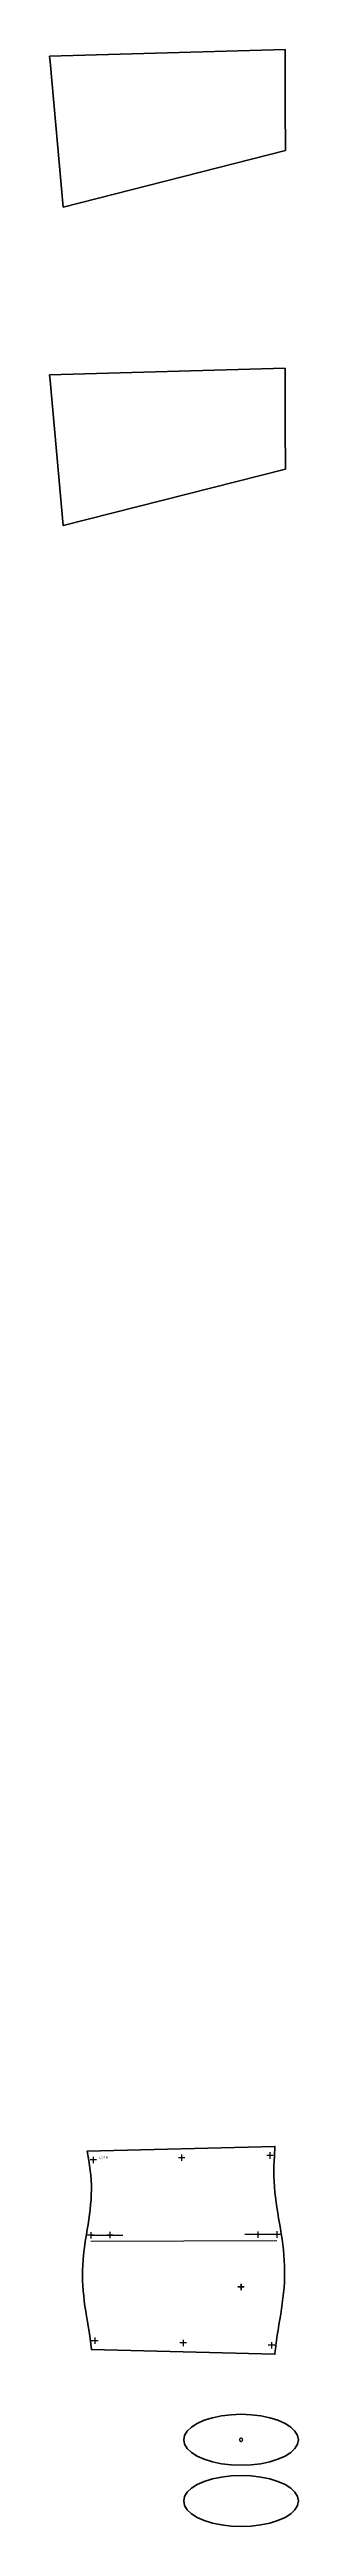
# Model space of a CAD drawing. Header units: millimetres. Extents: x -6563 to 7569, y -5370 to 3454.
# Drawn here: x -4375 to -3985, y -433 to 3454 of the extents above; entities that cross this region are included whole.
import ezdxf

# ---------------------------------------------------------------- set-up
doc = ezdxf.new("R2010")
doc.units = ezdxf.units.MM
doc.layers.add('CUT', color=6, linetype='Continuous', lineweight=50)
doc.layers.add('DRILL', color=2, linetype='Continuous', lineweight=35)
doc.layers.add('PEN', color=5, linetype='Continuous')
doc.layers.add('TEXT', color=3, linetype='Continuous')

msp = doc.modelspace()

# ---------------------------------------------------------------- linework, layer by layer
at = {"layer": 'CUT'}
for points in [[(-4005.8, 3453.7), (-4005.8, 3445.6), (-4005.7, 3397.4), (-4005.6, 3351.1), (-4005.5, 3306.8), (-4005.4, 3295.3), (-4353.9, 3206.5), (-4374.7, 3434.5), (-4375.5, 3443.1), (-4005.8, 3453.7)], [(-4005.8, 2953.7), (-4005.8, 2945.6), (-4005.7, 2897.4), (-4005.6, 2851.1), (-4005.5, 2806.8), (-4005.4, 2795.3), (-4353.9, 2706.5), (-4374.7, 2934.5), (-4375.5, 2943.1), (-4005.8, 2953.7)], [(-4022.7, 148.4), (-4023.2, 140.2), (-4023.4, 132.1), (-4023.5, 123.9), (-4023.4, 115.8), (-4023, 107.7), (-4022.5, 99.6), (-4021.8, 91.5), (-4020.9, 83.4), (-4019.8, 75.3), (-4018.7, 67.1), (-4017.4, 59), (-4016, 50.6), (-4014.6, 42.6), (-4013.2, 34.2), (-4011.9, 25.8), (-4010.7, 17.6), (-4009.5, 9.1), (-4008.5, 0.7), (-4007.7, -7.7), (-4007.1, -16.1), (-4006.8, -24.6), (-4006.6, -33.1), (-4006.7, -41.5), (-4007, -50), (-4007.6, -58.5), (-4008.3, -66.9), (-4009.3, -75.3), (-4010.4, -83.7), (-4011.6, -92.1), (-4012.8, -100.4), (-4014.2, -108.7), (-4015.5, -116.8), (-4016.8, -125.2), (-4018.1, -133.3), (-4019.2, -141.5), (-4020.2, -149.7), (-4021.9, -163), (-4309.7, -155.8), (-4311.4, -142.8), (-4312.4, -134.9), (-4313.5, -127.2), (-4314.8, -119.3), (-4316, -111.6), (-4317.4, -103.6), (-4318.6, -95.6), (-4319.9, -87.7), (-4321, -79.7), (-4321.9, -71.7), (-4322.7, -63.6), (-4323.3, -55.6), (-4323.7, -47.5), (-4323.8, -39.4), (-4323.7, -31.3), (-4323.4, -23.2), (-4322.8, -15.2), (-4322.1, -7.2), (-4321.1, 0.9), (-4320.1, 8.9), (-4318.9, 16.8), (-4317.6, 24.7), (-4316.4, 32.4), (-4315.1, 40.5), (-4313.9, 48.4), (-4312.8, 56.2), (-4311.8, 64), (-4311, 71.7), (-4310.4, 79.4), (-4310, 87.1), (-4309.8, 94.7), (-4309.9, 102.4), (-4310.2, 110), (-4310.8, 117.7), (-4311.6, 125.3), (-4312.7, 133), (-4313.9, 140.7), (-4316.3, 155.6), (-4021.9, 163), (-4022.7, 148.4)]]:
    msp.add_lwpolyline(points, dxfattribs=at)
for points in [[(-4074.9, -257.4), (-4090.6, -258), (-4105.7, -259.8), (-4119.9, -262.7), (-4132.8, -266.7), (-4143.9, -271.7), (-4152.9, -277.4), (-4159.5, -283.7), (-4163.6, -290.4), (-4164.9, -297.4), (-4163.6, -304.3), (-4159.5, -311.1), (-4152.9, -317.4), (-4143.9, -323.1), (-4132.8, -328), (-4119.9, -332), (-4105.7, -335), (-4090.6, -336.8), (-4074.9, -337.4), (-4059.3, -336.8), (-4044.1, -335), (-4029.9, -332), (-4017.1, -328), (-4006, -323.1), (-3997, -317.4), (-3990.4, -311.1), (-3986.3, -304.3), (-3984.9, -297.4), (-3986.3, -290.4), (-3990.4, -283.7), (-3997, -277.4), (-4006, -271.7), (-4017.1, -266.7), (-4029.9, -262.7), (-4044.1, -259.8), (-4059.3, -258)], [(-4074.9, -353.4), (-4090.6, -354), (-4105.7, -355.8), (-4119.9, -358.7), (-4132.8, -362.7), (-4143.9, -367.7), (-4152.9, -373.4), (-4159.5, -379.7), (-4163.6, -386.4), (-4164.9, -393.4), (-4163.6, -400.3), (-4159.5, -407.1), (-4152.9, -413.4), (-4143.9, -419.1), (-4132.8, -424), (-4119.9, -428), (-4105.7, -431), (-4090.6, -432.8), (-4074.9, -433.4), (-4059.3, -432.8), (-4044.1, -431), (-4029.9, -428), (-4017.1, -424), (-4006, -419.1), (-3997, -413.4), (-3990.4, -407.1), (-3986.3, -400.3), (-3984.9, -393.4), (-3986.3, -386.4), (-3990.4, -379.7), (-3997, -373.4), (-4006, -367.7), (-4017.1, -362.7), (-4029.9, -358.7), (-4044.1, -355.8), (-4059.3, -354)]]:
    msp.add_lwpolyline(points, close=True, dxfattribs=at)
at = {"layer": 'DRILL'}
for p, q in [((-4069.9, -57.4), (-4079.9, -57.4)), ((-4074.9, -52.4), (-4074.9, -62.4))]:
    msp.add_line(p, q, dxfattribs=at)
at = {"layer": 'PEN'}
for p, q in [((-4302, 141.8), (-4312, 141.8)), ((-4307, 146.8), (-4307, 136.8)), ((-4163.3, 145.3), (-4173.3, 145.3)), ((-4168.3, 150.3), (-4168.3, 140.3)), ((-4024.7, 148.8), (-4034.7, 148.8)), ((-4029.7, 153.8), (-4029.7, 143.8)), ((-4305.7, 23.7), (-4315.7, 23.7)), ((-4310.7, 28.7), (-4310.7, 18.7)), ((-4310.7, 23.7), (-4260.7, 23.9)), ((-4018.8, 14.8), (-4310.7, 13.7)), ((-4275.7, 23.8), (-4285.7, 23.8)), ((-4280.7, 28.8), (-4280.7, 18.8)), ((-4018.8, 24.8), (-4068.8, 24.6)), ((-4043.8, 24.7), (-4053.8, 24.7)), ((-4048.8, 29.7), (-4048.8, 19.7)), ((-4013.8, 24.8), (-4023.8, 24.8)), ((-4018.8, 29.8), (-4018.8, 19.8)), ((-4299.4, -141.9), (-4309.4, -141.9)), ((-4304.4, -136.9), (-4304.4, -146.9)), ((-4160.8, -145.4), (-4170.8, -145.4)), ((-4165.8, -140.4), (-4165.8, -150.4)), ((-4022.2, -148.9), (-4032.2, -148.9)), ((-4027.2, -143.9), (-4027.2, -153.9))]:
    msp.add_line(p, q, dxfattribs=at)
msp.add_lwpolyline([(-4074.9, -294.9), (-4075.4, -294.9), (-4075.8, -295), (-4076.2, -295.2), (-4076.5, -295.5), (-4076.8, -295.8), (-4077.1, -296.1), (-4077.3, -296.5), (-4077.4, -296.9), (-4077.4, -297.4), (-4077.4, -297.8), (-4077.3, -298.2), (-4077.1, -298.6), (-4076.8, -299), (-4076.5, -299.3), (-4076.2, -299.5), (-4075.8, -299.7), (-4075.4, -299.8), (-4074.9, -299.9), (-4074.5, -299.8), (-4074.1, -299.7), (-4073.7, -299.5), (-4073.3, -299.3), (-4073, -299), (-4072.8, -298.6), (-4072.6, -298.2), (-4072.5, -297.8), (-4072.4, -297.4), (-4072.5, -296.9), (-4072.6, -296.5), (-4072.8, -296.1), (-4073, -295.8), (-4073.3, -295.5), (-4073.7, -295.2), (-4074.1, -295), (-4074.5, -294.9)], close=True, dxfattribs=at)

# ---------------------------------------------------------------- texts
at = {"layer": 'TEXT'}
msp.add_text('LE-7 R', height=3, dxfattribs=at).set_placement((-4297, 143.8))

doc.saveas('drawing.dxf')
